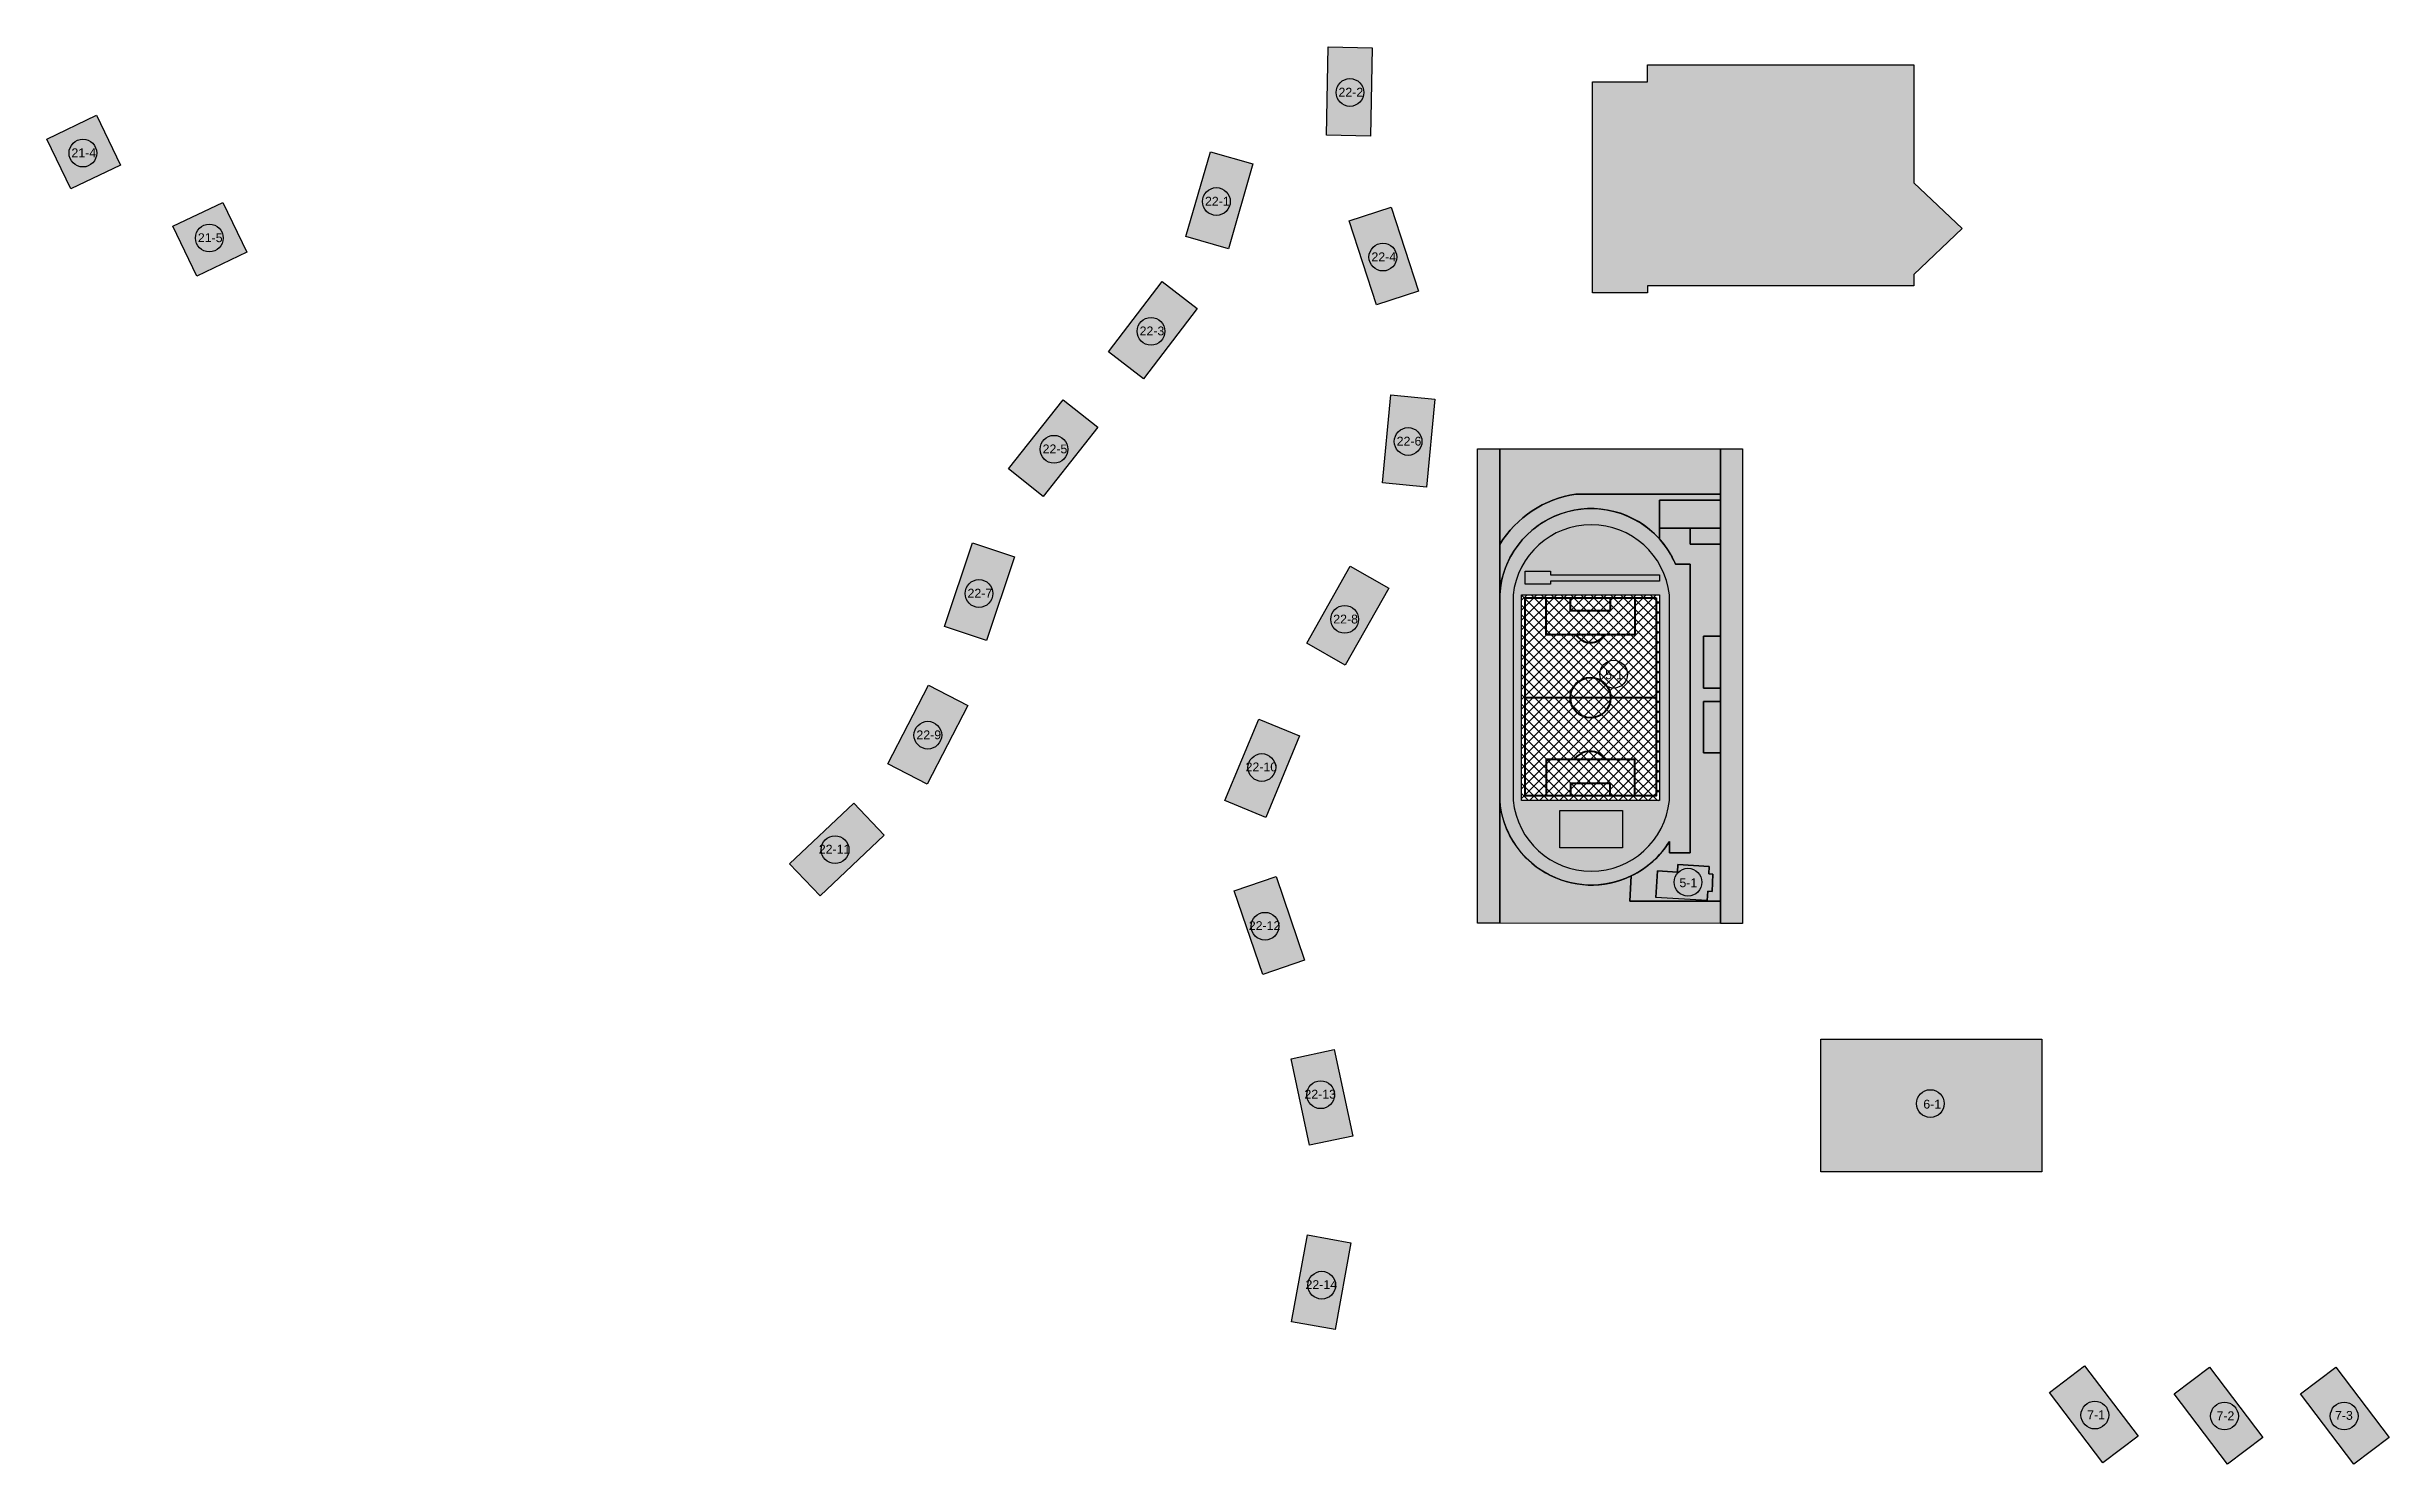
# Model space of a CAD drawing. Header units: millimetres. Extents: x 2242357 to 2245404, y 378014 to 382094.
# Drawn here: x 2242631 to 2243691, y 378906 to 379547 of the extents above; entities that cross this region are included whole.
import ezdxf

# ---------------------------------------------------------------- set-up
doc = ezdxf.new("R2010")
doc.units = ezdxf.units.MM
for name, color, linetype, transparency in [('больница_здание', 250, 'Continuous', 0.4), ('больница_информация', 250, 'Continuous', 0.4), ('больница_штриховка', 4, 'Continuous', 0.4), ('общественно_деловая_зона_штриховка_здания', 101, 'Continuous', 0.5), ('подписи_мвд', 250, 'Continuous', 0.4), ('стадион_асфальт', 250, 'Continuous', 0.3), ('стадион_асфальт_штриховка', 251, 'Continuous', 0.4), ('стадион_дорожка', 250, 'Continuous', 0.3), ('стадион_дорожка_штриховка', 239, 'Continuous', 0.4), ('стадион_поле', 250, 'Continuous', 0.3), ('стадион_поле_штриховка', 104, 'Continuous', 0.4), ('стадион_разметка', 255, 'Continuous', 0.4), ('стадион_сооружения', 250, 'Continuous', 0.3), ('стадион_сооружения_штриховка', 240, 'Continuous', 0.4), ('торговый_центр_здание', 250, 'Continuous', 0.4), ('торговый_центр_подписи_здание', 250, 'Continuous', 0.4), ('торговый_центр_штриховка_здание', 240, 'Continuous', 0.4)]:
    doc.layers.add(name, color=color, linetype=linetype, transparency=transparency)
doc.layers.add('здания_общественно_деловая_зона_контур', color=7, linetype='Continuous', true_color=0x000000)
doc.layers.add('логистика_здание', color=7, linetype='Continuous', true_color=0x000000)
doc.styles.get("Standard").update_dxf_attribs({"font": 'arial.ttf'})

msp = doc.modelspace()

# ---------------------------------------------------------------- texts
at = {"layer": 'больница_информация', "insert": (2243480.045509993, 379070.7820543017), "char_height": 4, "attachment_point": 1}
msp.add_mtext_dynamic_manual_height_columns('6-1', width=36.1200985237956, gutter_width=12.5, heights=[0], dxfattribs=at)
at = {"layer": 'подписи_мвд', "char_height": 4, "attachment_point": 1}
for s, insert in [('5-1', (2243336.049477877, 379265.091352736)), ('5-1', (2243369.657654346, 379170.9575503922)), ('7-1', (2243554.181838532, 378930.2125911171)), ('7-2', (2243612.736314708, 378929.7645681028)), ('7-3', (2243666.327048923, 378929.9337699957))]:
    msp.add_mtext_dynamic_manual_height_columns(s, width=36.1200985237956, gutter_width=12.5, heights=[0], dxfattribs=dict(at, insert=insert))
at = {"layer": 'торговый_центр_подписи_здание', "char_height": 4, "attachment_point": 1}
for s, insert in [('22-2', (2243215.386482572, 379528.7244240212)), ('21-4', (2242641.988808278, 379501.2995203531)), ('22-1', (2243154.963590608, 379479.3845959902)), ('21-5', (2242699.198845962, 379462.8704134765)), ('22-4', (2243230.294726007, 379454.231831411)), ('22-3', (2243125.368042652, 379420.6757654413)), ('22-5', (2243081.488465296, 379367.2861687935)), ('22-6', (2243241.71866419, 379370.7990983346)), ('22-7', (2243047.509251075, 379302.0036592095)), ('22-8', (2243213.012005233, 379290.2938240485)), ('22-9', (2243024.367953045, 379237.8921961632)), ('22-10', (2243173.332525934, 379223.369916649)), ('22-11', (2242980.209122041, 379186.1811800804)), ('22-12', (2243174.787930238, 379151.5578431563)), ('22-13', (2243199.971681231, 379075.2902469188)), ('22-14', (2243200.453599107, 378989.1073558464))]:
    msp.add_mtext_dynamic_manual_height_columns(s, width=36.1200985237956, gutter_width=12.5, heights=[0], dxfattribs=dict(at, insert=insert))

# ---------------------------------------------------------------- hatches: boundary and pattern name
at = {"layer": 'больница_штриховка'}
h = msp.add_hatch(color=256, dxfattribs=at)
h.dxf.hatch_style = 1
h.paths.add_polyline_path([(2243433.685570005, 379098.1810946479), (2243533.685570005, 379098.1810946479), (2243533.685570005, 379038.1810946479), (2243433.685570005, 379038.1810946479)])
at = {"layer": 'общественно_деловая_зона_штриховка_здания'}
h = msp.add_hatch(color=256, dxfattribs=at)
h.dxf.hatch_style = 1
h.paths.add_polyline_path([(2242653.390299495, 379516.2900526342), (2242664.217239109, 379493.7561364499), (2242641.683322925, 379482.9291968361), (2242630.85638331, 379505.4631130203)])
h = msp.add_hatch(color=256, dxfattribs=at)
h.dxf.hatch_style = 1
h.paths.add_polyline_path([(2242710.465794356, 379476.8458033834), (2242721.29273397, 379454.3118871991), (2242698.758817785, 379443.4849475853), (2242687.931878171, 379466.0188637695)])
at = {"layer": 'стадион_асфальт_штриховка'}
h = msp.add_hatch(color=256, dxfattribs=at)
h.dxf.hatch_style = 1
h.paths.add_polyline_path([(2243398.184326252, 379150.4647273564), (2243388.184326252, 379150.4801143772), (2243388.184326252, 379365.3336974886), (2243398.184326252, 379365.3336974886)])
h = msp.add_hatch(color=256, dxfattribs=at)
h.dxf.hatch_style = 1
edge = h.paths.add_edge_path()
edge.add_line((2243365.110215575, 379206.1539005383), (2243365.110215575, 379299.2792064311))
edge.add_arc((2243329.765886598, 379295.4163705459), 35.55478999923601, 6.237188513507911, 173.7628114860259)
edge.add_line((2243294.421557622, 379299.2792064314), (2243294.421557623, 379206.1539005383))
edge.add_arc((2243329.765886599, 379209.7392992735), 35.52571849854388, 185.7923827948869, 354.2076172052065)
h.paths.add_polyline_path([(2243343.910851455, 379201.7259878466), (2243343.910851455, 379184.8309837874), (2243315.593875481, 379184.8309837874), (2243315.593875481, 379201.7259878466)], flags=16)
h.paths.add_polyline_path([(2243360.600337632, 379299.2792064311), (2243360.600337632, 379206.1539005383), (2243298.265370771, 379206.1539005383), (2243298.265370771, 379299.2792064311)], flags=16)
h.paths.add_polyline_path([(2243360.600337632, 379308.2657004452), (2243360.600337632, 379305.4938217924), (2243311.345455643, 379305.4938217924), (2243311.345455643, 379304.089044456), (2243299.788076677, 379304.089044456), (2243299.788076677, 379309.9046073376), (2243311.345455643, 379309.9046073376), (2243311.345455643, 379308.2657004452)], flags=16)
h = msp.add_hatch(color=256, dxfattribs=at)
h.dxf.hatch_style = 1
edge = h.paths.add_edge_path()
edge.add_line((2243358.898894554, 379160.649148562), (2243347.226068939, 379160.649148562))
edge.add_line((2243347.226068939, 379160.649148562), (2243347.885962144, 379172.0741877733))
edge.add_arc((2243329.765886598, 379209.487676964), 41.57049808729965, 295.8418033989425, 328.2362868360442)
edge.add_line((2243365.110215575, 379187.6042421239), (2243365.110215575, 379182.4825624494))
edge.add_line((2243365.110215575, 379182.4825624494), (2243374.517868797, 379182.4825624494))
edge.add_line((2243374.517868797, 379182.4825624494), (2243374.517868797, 379313.1211177273))
edge.add_line((2243374.517868797, 379313.1211177273), (2243367.92502565, 379313.1211177273))
edge.add_arc((2243329.765886602, 379296.7768842139), 41.51209296069833, 23.18630617158637, 42.03102623104985)
edge.add_line((2243360.600337632, 379324.5705973821), (2243360.600337632, 379329.3612408255))
edge.add_line((2243360.600337632, 379329.3612408255), (2243374.517868797, 379329.3612408255))
edge.add_line((2243374.517868797, 379329.3612408255), (2243374.517868797, 379322.2417616669))
edge.add_line((2243374.517868797, 379322.2417616669), (2243388.184326252, 379322.2417616669))
edge.add_line((2243388.184326252, 379322.2417616669), (2243388.184326252, 379280.5567552191))
edge.add_line((2243388.184326252, 379280.5567552191), (2243380.610144965, 379280.5567552191))
edge.add_line((2243380.610144965, 379280.5567552191), (2243380.610144965, 379257.0176945453))
edge.add_line((2243380.610144965, 379257.0176945453), (2243388.184326252, 379257.0176945453))
edge.add_line((2243388.184326252, 379257.0176945453), (2243388.184326252, 379250.9271708109))
edge.add_line((2243388.184326252, 379250.9271708109), (2243380.610144965, 379250.9271708109))
edge.add_line((2243380.610144965, 379250.9271708109), (2243380.610144965, 379227.7173304977))
edge.add_line((2243380.610144965, 379227.7173304977), (2243388.184326252, 379227.7173304977))
edge.add_line((2243388.184326252, 379227.7173304977), (2243388.184326252, 379172.6574622499))
edge.add_line((2243388.184326252, 379172.6574622499), (2243388.184326252, 379160.649148562))
edge.add_line((2243388.184326252, 379160.649148562), (2243358.898894554, 379160.649148562))
h.paths.add_polyline_path([(2243384.861286421, 379172.8493960688), (2243384.410776812, 379165.0495128346), (2243382.531619902, 379165.1580501319), (2243382.288547243, 379160.9496196781), (2243358.993961108, 379162.2950801909), (2243359.687543376, 379174.3033938787), (2243368.818092255, 379173.7760270088), (2243369.015672808, 379177.1968313928), (2243383.179710065, 379176.37873775), (2243382.982129511, 379172.957933366)], flags=16)
at = {"layer": 'стадион_дорожка_штриховка'}
h = msp.add_hatch(color=256, dxfattribs=at)
h.dxf.hatch_style = 1
h.paths.add_polyline_path([(2243388.184326252, 379329.3612408255), (2243360.600337632, 379329.3612408255), (2243360.600337632, 379342.0422528415), (2243388.184326252, 379342.0422528415)])
h = msp.add_hatch(color=256, dxfattribs=at)
h.dxf.hatch_style = 1
edge = h.paths.add_edge_path()
edge.add_line((2243288.329281455, 379206.1539005383), (2243288.329281456, 379299.2792064309))
edge.add_arc((2243329.7658866, 379296.7768842116), 41.51209296499464, 23.186306172948207, 176.5441523040002, ccw=False)
edge.add_line((2243367.92502565, 379313.1211177273), (2243374.517868797, 379313.1211177273))
edge.add_line((2243374.517868797, 379313.1211177273), (2243374.517868797, 379182.4825624494))
edge.add_line((2243374.517868797, 379182.4825624494), (2243365.110215575, 379182.4825624494))
edge.add_line((2243365.110215575, 379182.4825624494), (2243365.110215575, 379187.6042421241))
edge.add_arc((2243329.765886599, 379209.4876769623), 41.57049808573334, 184.5998163644425, 328.2362868380254, ccw=False)
edge = h.paths.add_edge_path(flags=16)
edge.add_line((2243365.110215575, 379206.1539005383), (2243365.110215575, 379299.2792064311))
edge.add_arc((2243329.765886598, 379295.4163705459), 35.55478999923601, 6.237188513507911, 173.7628114860259)
edge.add_line((2243294.421557622, 379299.2792064314), (2243294.421557623, 379206.1539005383))
edge.add_arc((2243329.765886599, 379209.7392992735), 35.52571849854388, 185.7923827948869, 354.2076172052065)
h = msp.add_hatch(color=256, dxfattribs=at)
h.dxf.hatch_style = 1
h.paths.add_polyline_path([(2243360.600337632, 379308.2657004452), (2243360.600337632, 379305.4938217924), (2243311.345455643, 379305.4938217924), (2243311.345455643, 379304.089044456), (2243299.788076677, 379304.089044456), (2243299.788076677, 379309.9046073376), (2243311.345455643, 379309.9046073376), (2243311.345455643, 379308.2657004452)])
h = msp.add_hatch(color=256, dxfattribs=at)
h.dxf.hatch_style = 1
h.paths.add_polyline_path([(2243343.910851455, 379201.7259878466), (2243343.910851455, 379184.8309837874), (2243315.593875481, 379184.8309837874), (2243315.593875481, 379201.7259878466)])
at = {"layer": 'стадион_поле_штриховка'}
h = msp.add_hatch(color=256, dxfattribs=at)
h.dxf.hatch_style = 1
h.paths.add_polyline_path([(2243288.329281456, 379150.6337615413), (2243278.329281455, 379150.649148562), (2243278.329281455, 379365.3336974886), (2243288.329281456, 379365.3336974886)])
h = msp.add_hatch(color=256, dxfattribs=at)
h.dxf.hatch_style = 1
edge = h.paths.add_edge_path()
edge.add_line((2243388.184326252, 379365.3336974886), (2243388.184326252, 379344.7845289066))
edge.add_line((2243388.184326252, 379344.7845289066), (2243322.788120868, 379344.7845289066))
edge.add_arc((2243329.7658866, 379296.7768842099), 48.51209296603909, 98.26985686264612, 148.6659590644318)
edge.add_line((2243288.329281456, 379322.0044666954), (2243288.329281456, 379365.3336974886))
edge.add_line((2243288.329281456, 379365.3336974886), (2243388.184326252, 379365.3336974886))
h = msp.add_hatch(color=256, dxfattribs=at)
h.dxf.hatch_style = 1
edge = h.paths.add_edge_path()
edge.add_line((2243388.184326252, 379344.7845289066), (2243388.184326252, 379342.0422528415))
edge.add_line((2243388.184326252, 379342.0422528415), (2243360.600337632, 379342.0422528415))
edge.add_line((2243360.600337632, 379342.0422528415), (2243360.600337632, 379324.5705973824))
edge.add_arc((2243329.765886599, 379296.7768842116), 41.51209296472393, 42.03102623060363, 176.5441523039615)
edge.add_line((2243288.329281456, 379299.2792064309), (2243288.329281456, 379322.0044666954))
edge.add_arc((2243329.7658866, 379296.7768842105), 48.51209296530542, 98.26985686222048, 148.6659590647917, ccw=False)
edge.add_line((2243322.788120868, 379344.7845289066), (2243388.184326252, 379344.7845289066))
h = msp.add_hatch(color=256, dxfattribs=at)
h.dxf.hatch_style = 1
h.paths.add_polyline_path([(2243388.184326252, 379329.3612408255), (2243388.184326252, 379322.2417616669), (2243374.517868797, 379322.2417616669), (2243374.517868797, 379329.3612408255)])
h = msp.add_hatch(dxfattribs=at)
h.set_pattern_fill('ANSI37', color=256, angle=180)
h.set_pattern_definition([(225, (2243398.184365262, 379365.3337248369), (2.245064030267288, -2.245064030267289), []), (315, (2243398.184365262, 379365.3337248369), (2.245064030267289, 2.245064030267288), [])])
h.paths.add_polyline_path([(2243360.600337632, 379299.2792064311), (2243360.600337632, 379206.1539005383), (2243298.265370771, 379206.1539005383), (2243298.265370771, 379299.2792064311)])
h = msp.add_hatch(color=256, dxfattribs=at)
h.dxf.hatch_style = 1
edge = h.paths.add_edge_path()
edge.add_line((2243347.226068939, 379160.649148562), (2243388.184326252, 379160.649148562))
edge.add_line((2243388.184326252, 379160.649148562), (2243388.184326252, 379150.4801143772))
edge.add_line((2243388.184326252, 379150.4801143772), (2243288.329281456, 379150.6337615413))
edge.add_line((2243288.329281456, 379150.6337615413), (2243288.329281455, 379206.1539005424))
edge.add_arc((2243329.7658866, 379209.4876769624), 41.57049808581088, 184.5998163587133, 295.8418033981888)
edge.add_line((2243347.885962144, 379172.0741877733), (2243347.226068939, 379160.649148562))
at = {"layer": 'стадион_сооружения_штриховка'}
h = msp.add_hatch(color=256, dxfattribs=at)
h.dxf.hatch_style = 1
h.paths.add_polyline_path([(2243388.184326252, 379257.0176945453), (2243380.610144965, 379257.0176945453), (2243380.610144965, 379280.5567552191), (2243388.184326252, 379280.5567552191)])
h = msp.add_hatch(color=256, dxfattribs=at)
h.dxf.hatch_style = 1
h.paths.add_polyline_path([(2243388.184326252, 379250.9271708109), (2243388.184326252, 379227.7173304977), (2243380.610144965, 379227.7173304977), (2243380.610144965, 379250.9271708109)])
h = msp.add_hatch(color=256, dxfattribs=at)
h.dxf.hatch_style = 1
h.paths.add_polyline_path([(2243384.861286421, 379172.8493960688), (2243384.410776812, 379165.0495128346), (2243382.531619902, 379165.1580501319), (2243382.288547243, 379160.9496196781), (2243358.993961108, 379162.2950801909), (2243359.687543376, 379174.3033938787), (2243368.818092255, 379173.7760270088), (2243369.015672808, 379177.1968313928), (2243383.179710065, 379176.37873775), (2243382.982129511, 379172.957933366)])
at = {"layer": 'торговый_центр_штриховка_здание'}
h = msp.add_hatch(color=256, dxfattribs=at)
h.dxf.hatch_style = 1
h.paths.add_polyline_path([(2243210.643031006, 379547.2368989228), (2243230.639515182, 379546.8619047104), (2243229.889526758, 379506.8689363614), (2243209.893042583, 379507.2439305739)])
h = msp.add_hatch(color=256, dxfattribs=at)
h.dxf.hatch_style = 1
h.paths.add_polyline_path([(2243497.644708128, 379465.0832010075), (2243475.81829621, 379444.2903332046), (2243475.81829621, 379439.1522213203), (2243355.235779847, 379439.1522213203), (2243355.235779847, 379435.9681715351), (2243330.268066501, 379435.9681715351), (2243330.268066501, 379531.3891264225), (2243355.235779847, 379531.3891264223), (2243355.235779847, 379539.0515393019), (2243475.818296211, 379539.0515393019), (2243475.81829621, 379485.6560410271)])
h = msp.add_hatch(color=256, dxfattribs=at)
h.dxf.hatch_style = 1
h.paths.add_polyline_path([(2243165.568500347, 379455.823440738), (2243146.346409144, 379461.3471360416), (2243157.393799749, 379499.7913184469), (2243176.615890952, 379494.2676231426)])
h = msp.add_hatch(color=256, dxfattribs=at)
h.dxf.hatch_style = 1
h.paths.add_polyline_path([(2243220.14742505, 379468.5133060976), (2243239.158112826, 379474.7256929453), (2243251.582886522, 379436.7043173965), (2243232.572198747, 379430.4919305493)])
h = msp.add_hatch(color=256, dxfattribs=at)
h.dxf.hatch_style = 1
h.paths.add_polyline_path([(2243127.190234489, 379397.0551669491), (2243111.29352401, 379409.1916654531), (2243135.566521016, 379440.9850864129), (2243151.463231495, 379428.8485879082)])
h = msp.add_hatch(color=256, dxfattribs=at)
h.dxf.hatch_style = 1
h.paths.add_polyline_path([(2243081.686855187, 379343.7999998776), (2243066.012750034, 379356.2226577116), (2243090.858065701, 379387.5708680185), (2243106.532170853, 379375.1482101838)])
h = msp.add_hatch(color=256, dxfattribs=at)
h.dxf.hatch_style = 1
h.paths.add_polyline_path([(2243239.090804275, 379389.6928204945), (2243259.001206458, 379387.8018194502), (2243255.219204371, 379347.9810150857), (2243235.308802188, 379349.8720161302)])
h = msp.add_hatch(color=256, dxfattribs=at)
h.dxf.hatch_style = 1
h.paths.add_polyline_path([(2243056.108761383, 379278.5377268341), (2243037.132092009, 379284.8532647723), (2243049.763167884, 379322.8066035222), (2243068.739837258, 379316.4910655831)])
h = msp.add_hatch(color=256, dxfattribs=at)
h.dxf.hatch_style = 1
h.paths.add_polyline_path([(2243220.72403758, 379312.160441811), (2243238.123848963, 379302.2990745688), (2243218.401114482, 379267.4994518039), (2243201.001303099, 379277.3608190462)])
h = msp.add_hatch(color=256, dxfattribs=at)
h.dxf.hatch_style = 1
h.paths.add_polyline_path([(2243029.235943524, 379213.6256344416), (2243011.474755767, 379222.8202094436), (2243029.863905769, 379258.3425849583), (2243047.625093526, 379249.1480099554)])
h = msp.add_hatch(color=256, dxfattribs=at)
h.dxf.hatch_style = 1
h.paths.add_polyline_path([(2243179.322677236, 379243.0530321836), (2243197.791701326, 379235.3787146753), (2243182.443066312, 379198.440666497), (2243163.974042222, 379206.1149840052)])
h = msp.add_hatch(color=256, dxfattribs=at)
h.dxf.hatch_style = 1
h.paths.add_polyline_path([(2242980.770547832, 379163.0058838812), (2242967.002993035, 379177.5129316481), (2242996.017088568, 379205.0480412436), (2243009.784643365, 379190.5409934759)])
h = msp.add_hatch(color=256, dxfattribs=at)
h.dxf.hatch_style = 1
h.paths.add_polyline_path([(2243168.19765319, 379165.3033498367), (2243187.133858563, 379171.7391967982), (2243200.005552487, 379133.8667860546), (2243181.069347114, 379127.4309390931)])
h = msp.add_hatch(color=256, dxfattribs=at)
h.dxf.hatch_style = 1
h.paths.add_polyline_path([(2243193.897423412, 379089.2689128716), (2243213.456019946, 379093.4475851043), (2243221.813364413, 379054.3303920368), (2243202.254767878, 379050.1517198042)])
h = msp.add_hatch(color=256, dxfattribs=at)
h.dxf.hatch_style = 1
h.paths.add_polyline_path([(2243201.320299268, 379009.6668053416), (2243220.998233937, 379006.0920484005), (2243213.848720056, 378966.7361790633), (2243194.170785387, 378970.3109360046)])
h = msp.add_hatch(color=256, dxfattribs=at)
h.dxf.hatch_style = 1
h.paths.add_polyline_path([(2243537.1037613, 378938.3017459115), (2243553.045290394, 378950.3793139679), (2243577.200426508, 378918.4962557813), (2243561.258897414, 378906.4186877249)])
h = msp.add_hatch(color=256, dxfattribs=at)
h.dxf.hatch_style = 1
h.paths.add_polyline_path([(2243593.564222186, 378937.7484229862), (2243609.50575128, 378949.8259910427), (2243633.660887394, 378917.942932856), (2243617.7193583, 378905.8653647996)])
h = msp.add_hatch(color=256, dxfattribs=at)
h.dxf.hatch_style = 1
h.paths.add_polyline_path([(2243650.7550299, 378937.7484229862), (2243666.696558993, 378949.8259910427), (2243690.851695107, 378917.942932856), (2243674.910166013, 378905.8653647996)])

# ---------------------------------------------------------------- linework, layer by layer
at = {"layer": 'больница_здание'}
msp.add_lwpolyline([(2243433.685570005, 379098.1810946479), (2243533.685570005, 379098.1810946479), (2243533.685570005, 379038.1810946479), (2243433.685570005, 379038.1810946479)], close=True, dxfattribs=at)
at = {"layer": 'больница_информация'}
msp.add_circle((2243483.204525125, 379069.052260904), 6.278003119256351, dxfattribs=at)
at = {"layer": 'здания_общественно_деловая_зона_контур'}
for points in [[(2242653.390299495, 379516.2900526342), (2242664.217239109, 379493.7561364499), (2242641.683322925, 379482.9291968361), (2242630.85638331, 379505.4631130203)], [(2242710.465794356, 379476.8458033834), (2242721.29273397, 379454.3118871991), (2242698.758817785, 379443.4849475853), (2242687.931878171, 379466.0188637695)]]:
    msp.add_lwpolyline(points, close=True, dxfattribs=at)
at = {"layer": 'логистика_здание'}
for points in [[(2242653.390299495, 379516.2900526342), (2242664.217239109, 379493.7561364499), (2242641.683322925, 379482.9291968361), (2242630.85638331, 379505.4631130203)], [(2242710.465794356, 379476.8458033834), (2242721.29273397, 379454.3118871991), (2242698.758817785, 379443.4849475853), (2242687.931878171, 379466.0188637695)]]:
    msp.add_lwpolyline(points, close=True, dxfattribs=at)
at = {"layer": 'подписи_мвд'}
for centre in [(2243339.928992934, 379263.3537540593), (2243373.537169403, 379169.2199517155), (2243557.66693769, 378928.0733117211), (2243616.33570515, 378927.6252887069), (2243670.480736767, 378927.6252887069)]:
    msp.add_circle(centre, 6.278003119256351, dxfattribs=at)
at = {"layer": 'стадион_асфальт'}
for points in [[(2243288.329281456, 379365.3336974886), (2243288.329281456, 379150.6337615413), (2243278.329281455, 379150.649148562), (2243278.329281456, 379365.3336974886)], [(2243398.184326252, 379150.4647273564), (2243388.184326252, 379150.4801143772), (2243388.184326252, 379365.3336974886), (2243398.184326252, 379365.3336974886)]]:
    msp.add_lwpolyline(points, close=True, dxfattribs=at)
msp.add_lwpolyline([(2243358.898894554, 379160.649148562), (2243347.226068939, 379160.649148562), (2243347.885962144, 379172.0741877733, 0.142296517683938), (2243365.110215575, 379187.6042421239), (2243365.110215575, 379182.4825624494), (2243374.517868797, 379182.4825624494), (2243374.517868797, 379313.1211177273), (2243367.92502565, 379313.1211177273, 0.0824114159115862), (2243360.600337632, 379324.5705973821), (2243360.600337632, 379329.3612408255), (2243374.517868797, 379329.3612408255), (2243374.517868797, 379322.2417616669), (2243388.184326252, 379322.2417616669), (2243388.184326252, 379280.5567552191), (2243380.610144965, 379280.5567552191), (2243380.610144965, 379257.0176945453), (2243388.184326252, 379257.0176945453), (2243388.184326252, 379250.9271708109), (2243380.610144965, 379250.9271708109), (2243380.610144965, 379227.7173304977), (2243388.184326252, 379227.7173304977), (2243388.184326252, 379172.6574622499), (2243388.184326252, 379160.649148562), (2243358.898894554, 379160.649148562)], format="xyb", dxfattribs=at)
msp.add_lwpolyline([(2243382.288547243, 379160.9496196781), (2243382.531619902, 379165.1580501319), (2243384.410776812, 379165.0495128346), (2243384.861286421, 379172.8493960688), (2243382.982129511, 379172.957933366), (2243383.179710065, 379176.37873775), (2243369.015672808, 379177.1968313928), (2243368.818092255, 379173.7760270088), (2243359.687543376, 379174.3033938787), (2243358.993961108, 379162.2950801909)], dxfattribs=at)
at = {"layer": 'стадион_дорожка'}
for points in [[(2243288.329281456, 379322.0044666954, -0.2235086258625831), (2243322.788120868, 379344.7845289066)], [(2243288.329281455, 379206.1539005383), (2243288.329281456, 379299.2792064309, -0.7908713241300286), (2243367.92502565, 379313.1211177273), (2243374.517868797, 379313.1211177273), (2243374.517868797, 379182.4825624494), (2243365.110215575, 379182.4825624494), (2243365.110215575, 379187.6042421241, -0.7241218226456835), (2243288.329281455, 379206.1539005382)], [(2243365.110215575, 379206.1539005383), (2243365.110215575, 379299.2792064311, 0.8966630583012322), (2243294.421557622, 379299.2792064314), (2243294.421557623, 379206.1539005383, 0.9036900880270934), (2243365.110215575, 379206.1539005384)]]:
    msp.add_lwpolyline(points, format="xyb", dxfattribs=at)
for points in [[(2243388.184326252, 379329.3612408255), (2243360.600337632, 379329.3612408255), (2243360.600337632, 379342.0422528415), (2243388.184326252, 379342.0422528415)], [(2243360.600337632, 379308.2657004452), (2243360.600337632, 379305.4938217924), (2243311.345455643, 379305.4938217924), (2243311.345455643, 379304.089044456), (2243299.788076677, 379304.089044456), (2243299.788076677, 379309.9046073376), (2243311.345455643, 379309.9046073376), (2243311.345455643, 379308.2657004452)], [(2243343.910851455, 379201.7259878466), (2243343.910851455, 379184.8309837874), (2243315.593875481, 379184.8309837874), (2243315.593875481, 379201.7259878466)]]:
    msp.add_lwpolyline(points, close=True, dxfattribs=at)
at = {"layer": 'стадион_поле'}
for points in [[(2243288.329281456, 379150.6337615413), (2243278.329281455, 379150.649148562), (2243278.329281455, 379365.3336974886), (2243288.329281456, 379365.3336974886)], [(2243388.184326252, 379329.3612408255), (2243388.184326252, 379322.2417616669), (2243374.517868797, 379322.2417616669), (2243374.517868797, 379329.3612408255)], [(2243360.600337632, 379299.2792064311), (2243360.600337632, 379206.1539005383), (2243298.265370771, 379206.1539005383), (2243298.265370771, 379299.2792064311)]]:
    msp.add_lwpolyline(points, close=True, dxfattribs=at)
for points in [[(2243388.184326252, 379365.3336974886), (2243388.184326252, 379344.7845289066), (2243322.788120868, 379344.7845289066, 0.2235086258550315), (2243288.329281456, 379322.0044666954), (2243288.329281456, 379365.3336974886)], [(2243388.184326252, 379344.7845289066), (2243388.184326252, 379342.0422528415), (2243360.600337632, 379342.0422528415), (2243360.600337632, 379324.5705973824, 0.6651101405750507), (2243288.329281456, 379299.2792064309), (2243288.329281456, 379322.0044666954, -0.2235086258586302), (2243322.788120868, 379344.7845289066)], [(2243347.226068939, 379160.649148562), (2243388.184326252, 379160.649148562), (2243388.184326252, 379150.4801143772), (2243288.329281456, 379150.6337615413), (2243288.329281455, 379206.1539005424, 0.5274743415776391), (2243347.885962144, 379172.0741877733)]]:
    msp.add_lwpolyline(points, format="xyb", close=True, dxfattribs=at)
at = {"layer": 'стадион_разметка', "color": 7, "lineweight": 40}
msp.add_lwpolyline([(2243359.199572845, 379297.9720734098), (2243359.199572845, 379208.2843065612), (2243299.871927069, 379208.2843065612), (2243299.871927069, 379297.9720734098)], close=True, dxfattribs=at)
for points in [[(2243349.486902493, 379297.9720734098), (2243349.486902493, 379281.1039807942), (2243309.392440274, 379281.1039807942), (2243309.392440274, 379297.9720734098)], [(2243338.292875223, 379297.9720734098), (2243338.292875223, 379292.0434824667), (2243320.334916369, 379292.0434824667), (2243320.334916369, 379297.9720734098)], [(2243359.199572845, 379252.7165534847), (2243299.871927069, 379252.7165534847)], [(2243349.486902493, 379208.2843065612), (2243349.486902493, 379224.72450723), (2243309.392440274, 379224.72450723), (2243309.392440274, 379208.2843065612)], [(2243338.292875223, 379208.2843065612), (2243338.292875223, 379213.933018495), (2243320.334916369, 379213.933018495), (2243320.334916369, 379208.2843065612)]]:
    msp.add_lwpolyline(points, dxfattribs=at)
msp.add_circle((2243329.432854201, 379252.7165534847), 9.097937832120806, dxfattribs=at)
for centre, radius, start, end in [((2243329.399493071, 379285.2957428226), 7.6320442753586, 213.3143326888732, 326.6856673111268), ((2243329.142701246, 379219.7853414064), 8.625532843886393, 34.93323613357747, 145.0667638265375)]:
    msp.add_arc(centre, radius, start, end, dxfattribs=at)
at = {"layer": 'стадион_сооружения'}
for points in [[(2243388.184326252, 379257.0176945453), (2243380.610144965, 379257.0176945453), (2243380.610144965, 379280.5567552191), (2243388.184326252, 379280.5567552191)], [(2243388.184326252, 379250.9271708109), (2243388.184326252, 379227.7173304977), (2243380.610144965, 379227.7173304977), (2243380.610144965, 379250.9271708109)], [(2243384.861286421, 379172.8493960688), (2243384.410776812, 379165.0495128346), (2243382.531619902, 379165.1580501319), (2243382.288547243, 379160.9496196781), (2243358.993961108, 379162.2950801909), (2243359.687543376, 379174.3033938787), (2243368.818092255, 379173.7760270088), (2243369.015672808, 379177.1968313928), (2243383.179710065, 379176.37873775), (2243382.982129511, 379172.957933366)]]:
    msp.add_lwpolyline(points, close=True, dxfattribs=at)
at = {"layer": 'торговый_центр_здание'}
for points in [[(2243210.643031006, 379547.2368989228), (2243230.639515182, 379546.8619047104), (2243229.889526758, 379506.8689363614), (2243209.893042583, 379507.2439305739)], [(2243497.644708128, 379465.0832010075), (2243475.81829621, 379444.2903332046), (2243475.81829621, 379439.1522213203), (2243355.235779847, 379439.1522213203), (2243355.235779847, 379435.9681715351), (2243330.268066501, 379435.9681715351), (2243330.268066501, 379531.3891264225), (2243355.235779847, 379531.3891264223), (2243355.235779847, 379539.0515393019), (2243475.818296211, 379539.0515393019), (2243475.81829621, 379485.6560410271)], [(2243165.568500347, 379455.823440738), (2243146.346409144, 379461.3471360416), (2243157.393799749, 379499.7913184469), (2243176.615890952, 379494.2676231426)], [(2243220.14742505, 379468.5133060976), (2243239.158112826, 379474.7256929453), (2243251.582886522, 379436.7043173965), (2243232.572198747, 379430.4919305493)], [(2243127.190234489, 379397.0551669491), (2243111.29352401, 379409.1916654531), (2243135.566521016, 379440.9850864129), (2243151.463231495, 379428.8485879082)], [(2243081.686855187, 379343.7999998776), (2243066.012750034, 379356.2226577116), (2243090.858065701, 379387.5708680185), (2243106.532170853, 379375.1482101838)], [(2243239.090804275, 379389.6928204945), (2243259.001206458, 379387.8018194502), (2243255.219204371, 379347.9810150857), (2243235.308802188, 379349.8720161302)], [(2243056.108761383, 379278.5377268341), (2243037.132092009, 379284.8532647723), (2243049.763167884, 379322.8066035222), (2243068.739837258, 379316.4910655831)], [(2243220.72403758, 379312.160441811), (2243238.123848963, 379302.2990745688), (2243218.401114482, 379267.4994518039), (2243201.001303099, 379277.3608190462)], [(2243029.235943524, 379213.6256344416), (2243011.474755767, 379222.8202094436), (2243029.863905769, 379258.3425849583), (2243047.625093526, 379249.1480099554)], [(2243179.322677236, 379243.0530321836), (2243197.791701326, 379235.3787146753), (2243182.443066312, 379198.440666497), (2243163.974042222, 379206.1149840052)], [(2242980.770547832, 379163.0058838812), (2242967.002993035, 379177.5129316481), (2242996.017088568, 379205.0480412436), (2243009.784643365, 379190.5409934759)], [(2243168.19765319, 379165.3033498367), (2243187.133858563, 379171.7391967982), (2243200.005552487, 379133.8667860546), (2243181.069347114, 379127.4309390931)], [(2243193.897423412, 379089.2689128716), (2243213.456019946, 379093.4475851043), (2243221.813364413, 379054.3303920368), (2243202.254767878, 379050.1517198042)], [(2243201.320299268, 379009.6668053416), (2243220.998233937, 379006.0920484005), (2243213.848720056, 378966.7361790633), (2243194.170785387, 378970.3109360046)], [(2243537.1037613, 378938.3017459115), (2243553.045290394, 378950.3793139679), (2243577.200426508, 378918.4962557813), (2243561.258897414, 378906.4186877249)], [(2243593.564222186, 378937.7484229862), (2243609.50575128, 378949.8259910427), (2243633.660887394, 378917.942932856), (2243617.7193583, 378905.8653647996)], [(2243650.7550299, 378937.7484229862), (2243666.696558993, 378949.8259910427), (2243690.851695107, 378917.942932856), (2243674.910166013, 378905.8653647996)]]:
    msp.add_lwpolyline(points, close=True, dxfattribs=at)
at = {"layer": 'торговый_центр_подписи_здание'}
for centre in [(2243220.557745569, 379526.579929159), (2242647.160071276, 379499.1550254909), (2243160.134853606, 379477.240101128), (2242704.370108959, 379460.7259186144), (2243235.465989005, 379452.0873365488), (2243130.53930565, 379418.5312705791), (2243246.889927187, 379368.6546034724), (2243086.659728293, 379365.1416739313), (2243052.680514073, 379299.8591643473), (2243218.183268231, 379288.1493291863), (2243029.539216042, 379235.7477013011), (2243180.68874339, 379221.1104073498), (2242987.565339497, 379183.9216707812), (2243182.144147694, 379149.2983338572), (2243207.327898687, 379073.0307376196), (2243207.809816562, 378986.8478465473)]:
    msp.add_circle(centre, 6.278003119256351, dxfattribs=at)

msp.set_redraw_order([(e.dxf.handle, doc.entitydb.next_handle()) for e in msp.query("TEXT MTEXT ATTDEF DIMENSION ARC_DIMENSION")])  # texts and dimensions are drawn at this point

doc.saveas('drawing.dxf')
